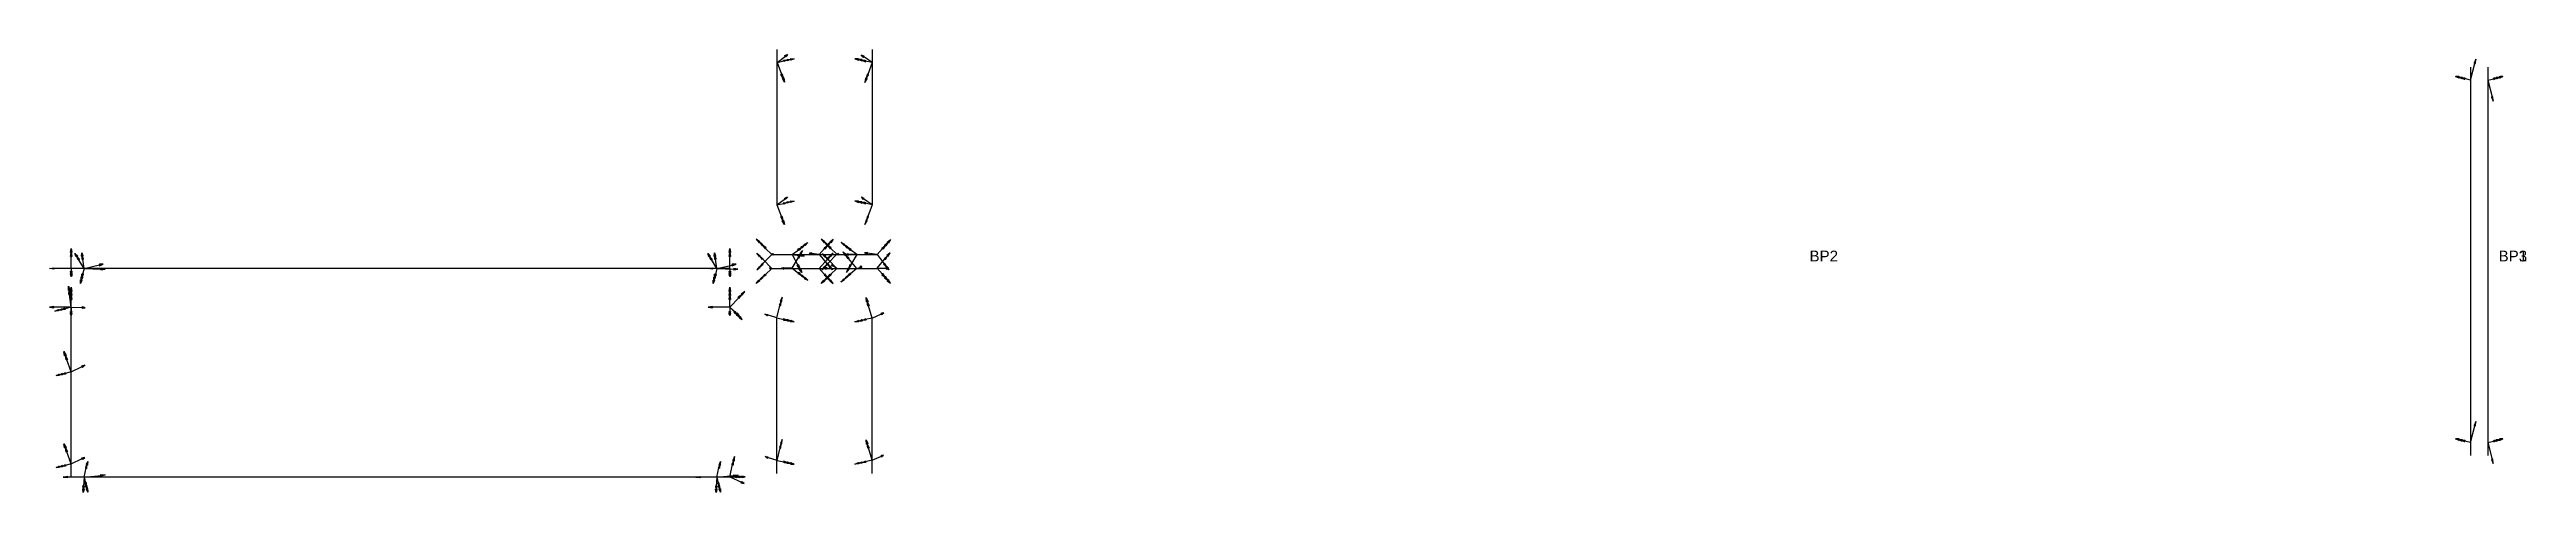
# Model space of a CAD drawing. Header units: millimetres. Extents: x -12912 to 13, y -109 to 280.
# Drawn here: x -1134 to 13, y -107 to 98 of the extents above; entities that cross this region are included whole.
import ezdxf

# ---------------------------------------------------------------- set-up
doc = ezdxf.new("R2010")
doc.units = ezdxf.units.MM
for name, color, linetype in [('AutoDetect_1_4', 1, 'Continuous'), ('AutoDetect_29_11', 1, 'Continuous'), ('AutoDetect_2_3', 1, 'Continuous'), ('AutoDetect_30_14', 1, 'Continuous'), ('AutoDetect_3_7', 1, 'Continuous'), ('AutoDetect_4_9', 1, 'Continuous'), ('AutoDetect_5_0', 1, 'Continuous'), ('AutoDetect_6_1', 1, 'Continuous'), ('AutoDetect_79_5', 1, 'Continuous'), ('AutoDetect_7_13', 1, 'Continuous'), ('AutoDetect_81_12', 1, 'Continuous'), ('AutoDetect_82_6', 1, 'Continuous'), ('AutoDetect_84_2', 1, 'Continuous'), ('AutoDetect_89_10', 1, 'Continuous'), ('AutoDetect_8_8', 1, 'Continuous'), ('Lasche_ID_GUID_951C7766_5737_4ee1_AFE1_AEE0C855A1E1', 1, 'Continuous')]:
    doc.layers.add(name, color=color, linetype=linetype)
doc.styles.get("Standard").update_dxf_attribs({"font": 'arial.ttf'})

msp = doc.modelspace()

# ---------------------------------------------------------------- texts
at = {"layer": 'Lasche_ID_GUID_951C7766_5737_4ee1_AFE1_AEE0C855A1E1', "color": 5}
for s, p in [('BP2', (-319.1, 0)), ('BP3', (0, 0, -235.6)), ('BP1', (0, 0))]:
    msp.add_text(s, height=5, dxfattribs=at).set_placement(p)

# ---------------------------------------------------------------- blocks, each defined once
blk = doc.blocks.new('Kontrollpunkt')
at = {"color": 0}
for q in [(0, 6), (8, 0), (0, 0, 4)]:
    blk.add_line((0, 0), q, dxfattribs=at)
for points in [[(0.25, 8, -0.25), (-0.25, 8, -0.25), (-0.25, 8, 0.25), (0, 10, 0), (-0.25, 8, -0.25), (0.25, 8, 0.25), (0, 10, 0), (0.25, 8, -0.25), (0.25, 8, 0.25), (-0.25, 8, 0.25)], [(0.25, 6, -0.25), (-0.25, 6, -0.25), (-0.25, 6, 0.25), (0, 8, 0), (-0.25, 6, -0.25), (0.25, 6, 0.25), (0, 8, 0), (0.25, 6, -0.25), (0.25, 6, 0.25), (-0.25, 6, 0.25)], [(0.25, 0.25, 4), (-0.25, 0.25, 4), (-0.25, -0.25, 4), (0, 0, 6), (-0.25, 0.25, 4), (0.25, -0.25, 4), (0, 0, 6), (0.25, 0.25, 4), (0.25, -0.25, 4), (-0.25, -0.25, 4)], [(0.25, 0.25, 6), (-0.25, 0.25, 6), (-0.25, -0.25, 6), (0, 0, 8), (-0.25, 0.25, 6), (0.25, -0.25, 6), (0, 0, 8), (0.25, 0.25, 6), (0.25, -0.25, 6), (-0.25, -0.25, 6)], [(0.25, 0.25, 8), (-0.25, 0.25, 8), (-0.25, -0.25, 8), (0, 0, 10), (-0.25, 0.25, 8), (0.25, -0.25, 8), (0, 0, 10), (0.25, 0.25, 8), (0.25, -0.25, 8), (-0.25, -0.25, 8)], [(8, 0.25, -0.25), (8, 0.25, 0.25), (8, -0.25, 0.25), (10, 0, 0), (8, 0.25, 0.25), (8, -0.25, -0.25), (10, 0, 0), (8, 0.25, -0.25), (8, -0.25, -0.25), (8, -0.25, 0.25)]]:
    blk.add_polyline3d(points, dxfattribs=at)

# ---------------------------------------------------------------- linework, layer by layer
at = {"layer": 'AutoDetect_1_4', "color": 1}
msp.add_line((-799.7, -3.3, -296), (-760.3, -3.3, -417.1), dxfattribs=at)
at = {"layer": 'AutoDetect_29_11', "color": 1}
msp.add_line((-5, 90, -260), (-5, -90, -260), dxfattribs=at)
at = {"layer": 'AutoDetect_2_3', "color": 1}
msp.add_line((-790.1, -3.3, -292.9), (-750.8, -3.3, -414), dxfattribs=at)
at = {"layer": 'AutoDetect_30_14', "color": 1}
msp.add_line((-13, 90, -260), (-13, -90, -260), dxfattribs=at)
at = {"layer": 'AutoDetect_3_7', "color": 1}
msp.add_line((-797.3, -98.3, -271), (-797.3, -26.3, -271), dxfattribs=at)
at = {"layer": 'AutoDetect_4_9', "color": 1}
msp.add_line((-753.2, -98.3, -439), (-753.2, -26.3, -439), dxfattribs=at)
at = {"layer": 'AutoDetect_5_0', "color": 1}
msp.add_line((-790.2, 3.2, -292.9), (-750.8, 3.2, -414), dxfattribs=at)
at = {"layer": 'AutoDetect_6_1', "color": 1}
msp.add_line((-799.7, 3.2, -296), (-760.3, 3.2, -417.1), dxfattribs=at)
at = {"layer": 'AutoDetect_79_5', "color": 1}
msp.add_line((-1124.1, -3.2, -420), (-819.1, -3.2, -420), dxfattribs=at)
at = {"layer": 'AutoDetect_7_13', "color": 1}
msp.add_line((-753.2, 98.2, -439), (-753.2, 26.2, -439), dxfattribs=at)
at = {"layer": 'AutoDetect_81_12', "color": 1}
msp.add_line((-1124.1, -3.2, -420), (-819.1, -3.2, -420), dxfattribs=at)
at = {"layer": 'AutoDetect_82_6', "color": 1}
msp.add_line((-819.1, -100, -440.1), (-1124.1, -100, -440.1), dxfattribs=at)
at = {"layer": 'AutoDetect_84_2', "color": 1}
msp.add_line((-819.1, -100, -440.1), (-1124.1, -100, -440.1), dxfattribs=at)
at = {"layer": 'AutoDetect_89_10', "color": 1}
msp.add_line((-1124.1, -99.9, -440), (-1124.1, -21.3, -440), dxfattribs=at)
at = {"layer": 'AutoDetect_8_8', "color": 1}
msp.add_line((-797.3, 98.2, -271), (-797.3, 26.2, -271), dxfattribs=at)

# ---------------------------------------------------------------- block references
at = {"layer": 'AutoDetect_1_4', "color": 1, "extrusion": (-0.715942, -0.696364, -0.050039)}
for p, rotation in [((-555.2, -266.8, 589.6), 93.62619165418512), ((-534.2, -360.4, 572.7), 107.0526187493893)]:
    msp.add_blockref('Kontrollpunkt', p, dxfattribs=dict(at, rotation=rotation))
at = {"layer": 'AutoDetect_1_4', "color": 1, "extrusion": (-0.739715, -0.632687, 0.229191), "rotation": 85.11622827435295}
msp.add_blockref('Kontrollpunkt', (-491.7, -538.9, 468.9), dxfattribs=at)
at = {"layer": 'AutoDetect_29_11', "color": 1, "extrusion": (0.696364, 0.173648, 0.696364), "rotation": 180}
for p in [(82.7, -197.4, -169.9), (-80.3, -169.1, -199.1)]:
    msp.add_blockref('Kontrollpunkt', p, dxfattribs=at)
at = {"layer": 'AutoDetect_2_3', "color": 1, "extrusion": (0.719089, -0.554432, -0.418947), "rotation": 252.0986650282162}
msp.add_blockref('Kontrollpunkt', (-485, -527.3, -443.7), dxfattribs=at)
at = {"layer": 'AutoDetect_2_3', "color": 1, "extrusion": (0.651657, -0.705697, 0.27809), "rotation": 286.7597678560612}
msp.add_blockref('Kontrollpunkt', (-573.6, -171.8, -596.6), dxfattribs=at)
at = {"layer": 'AutoDetect_2_3', "color": 1, "extrusion": (0.608622, -0.696364, 0.380338), "rotation": 293.5171990516844}
msp.add_blockref('Kontrollpunkt', (-567.4, -195.9, -612.2), dxfattribs=at)
at = {"layer": 'AutoDetect_30_14', "color": 1, "extrusion": (-0.696364, 0.173648, 0.696364), "rotation": 180}
for p in [(-78.4, -209.5, -157.4), (84.6, -181.2, -186.6)]:
    msp.add_blockref('Kontrollpunkt', p, dxfattribs=at)
at = {"layer": 'AutoDetect_3_7', "color": 1, "extrusion": (0.796726, -0.173648, -0.578856), "rotation": 272.9288083727321}
for p in [(-195.4, -668.7, -473.8), (-259.9, -660.5, -462.3)]:
    msp.add_blockref('Kontrollpunkt', p, dxfattribs=at)
at = {"layer": 'AutoDetect_4_9', "color": 1, "extrusion": (-0.796726, -0.173648, 0.578856), "rotation": 97.20392918294398}
for p in [(-134.7, -787.2, 350.5), (-70.3, -795.3, 362)]:
    msp.add_blockref('Kontrollpunkt', p, dxfattribs=at)
at = {"layer": 'AutoDetect_5_0', "color": 1, "extrusion": (0.719089, 0.554432, -0.418947), "rotation": 112.8260403979648}
msp.add_blockref('Kontrollpunkt', (485, -527.3, -443.7), dxfattribs=at)
at = {"layer": 'AutoDetect_5_0', "color": 1, "extrusion": (0.651664, 0.705698, 0.278072), "rotation": 68.50075052229775}
msp.add_blockref('Kontrollpunkt', (573.6, -171.8, -596.6), dxfattribs=at)
at = {"layer": 'AutoDetect_5_0', "color": 1, "extrusion": (0.608622, 0.696364, 0.380338), "rotation": 60.26077419388574}
msp.add_blockref('Kontrollpunkt', (567.4, -195.9, -612.2), dxfattribs=at)
at = {"layer": 'AutoDetect_6_1', "color": 1, "extrusion": (-0.715942, 0.696364, -0.050039), "rotation": 267.2135725257945}
for p in [(555.2, -266.8, 589.6), (534.2, -360.4, 572.7)]:
    msp.add_blockref('Kontrollpunkt', p, dxfattribs=at)
at = {"layer": 'AutoDetect_6_1', "color": 1, "extrusion": (-0.719089, 0.554432, 0.418947), "rotation": 287.9013349717838}
msp.add_blockref('Kontrollpunkt', (461.7, -631.8, 373.8), dxfattribs=at)
at = {"layer": 'AutoDetect_79_5', "color": 1, "extrusion": (-0.173648, -0.696364, 0.696364), "rotation": 16.36913053553955}
for p in [(-1084.1, -492, -96.1), (-799.8, -442.6, -146.9)]:
    msp.add_blockref('Kontrollpunkt', p, dxfattribs=at)
at = {"layer": 'AutoDetect_7_13', "color": 1, "extrusion": (-0.796726, 0.173648, 0.578856), "rotation": 256.8095918291353}
for p in [(70.3, -795.3, 362), (134.7, -787.2, 350.5)]:
    msp.add_blockref('Kontrollpunkt', p, dxfattribs=at)
at = {"layer": 'AutoDetect_81_12', "color": 1, "extrusion": (-0.173648, -0.696364, 0.696364), "rotation": 35.35662637756649}
for p in [(-1084.1, -492, -96.1), (-799.8, -442.6, -146.9)]:
    msp.add_blockref('Kontrollpunkt', p, dxfattribs=at)
at = {"layer": 'AutoDetect_82_6', "color": 1, "extrusion": (0.173648, -0.696364, -0.696364), "rotation": 11.95279422000268}
for p in [(-1109.1, -436.7, 181.9), (-824.8, -387.3, 232.8)]:
    msp.add_blockref('Kontrollpunkt', p, dxfattribs=at)
at = {"layer": 'AutoDetect_84_2', "color": 1, "extrusion": (0.173648, -0.696364, -0.696364), "rotation": 199.7021522331678}
for p in [(-1109.1, -436.7, 181.9), (-824.8, -387.3, 232.8)]:
    msp.add_blockref('Kontrollpunkt', p, dxfattribs=at)
at = {"layer": 'AutoDetect_89_10', "color": 1, "extrusion": (-0.753509, -0.173648, 0.634091), "rotation": 80.67597491811551}
msp.add_blockref('Kontrollpunkt', (-231.7, -1037.8, 571.7), dxfattribs=at)
at = {"layer": 'AutoDetect_89_10', "color": 1, "extrusion": (-0.696364, -0.173648, 0.696364), "rotation": 98.13857298109163}
for p in [(-222.3, -1083.9, 485.3), (-180.9, -1091.1, 492.7)]:
    msp.add_blockref('Kontrollpunkt', p, dxfattribs=at)
at = {"layer": 'AutoDetect_8_8', "color": 1, "extrusion": (0.796726, 0.173648, -0.578856), "rotation": 75.07475869879771}
for p in [(259.9, -660.5, -462.3), (195.4, -668.7, -473.8)]:
    msp.add_blockref('Kontrollpunkt', p, dxfattribs=at)
at = {"layer": 'Lasche_ID_GUID_951C7766_5737_4ee1_AFE1_AEE0C855A1E1', "color": 2, "extrusion": (0, -0.382683, -0.92388), "rotation": 180}
for p in [(-1124.1, -158.5, 391.1), (-1124.1, -158.5, 391.1), (-1124.1, -158.5, 391.1), (-819.1, -158.5, 391.1), (-819.1, -158.5, 391.1), (-819.1, -158.5, 391.1)]:
    msp.add_blockref('Kontrollpunkt', p, dxfattribs=at)
at = {"layer": 'Lasche_ID_GUID_951C7766_5737_4ee1_AFE1_AEE0C855A1E1', "color": 2, "extrusion": (0, 0.92388, 0.382683)}
for p in [(1124.1, -398.4, -188), (1124.1, -398.4, -188), (1124.1, -398.4, -188), (819.1, -398.4, -188), (819.1, -398.4, -188), (819.1, -398.4, -188)]:
    msp.add_blockref('Kontrollpunkt', p, dxfattribs=at)
at = {"layer": 'Lasche_ID_GUID_951C7766_5737_4ee1_AFE1_AEE0C855A1E1', "color": 2, "extrusion": (0.57735, -0.57735, 0.57735), "rotation": 272.2279438008873}
msp.add_blockref('Kontrollpunkt', (-594.2, -33.5, -714.7), dxfattribs=at)
at = {"layer": 'Lasche_ID_GUID_951C7766_5737_4ee1_AFE1_AEE0C855A1E1', "color": 2, "extrusion": (0.707107, 0, 0.707107), "rotation": 251.7510976167656}
msp.add_blockref('Kontrollpunkt', (-99.9, 268.1, -890.3), dxfattribs=at)

msp.set_redraw_order([(e.dxf.handle, doc.entitydb.next_handle()) for e in msp.query("TEXT MTEXT ATTDEF DIMENSION ARC_DIMENSION")])  # texts and dimensions are drawn at this point

doc.saveas('drawing.dxf')
